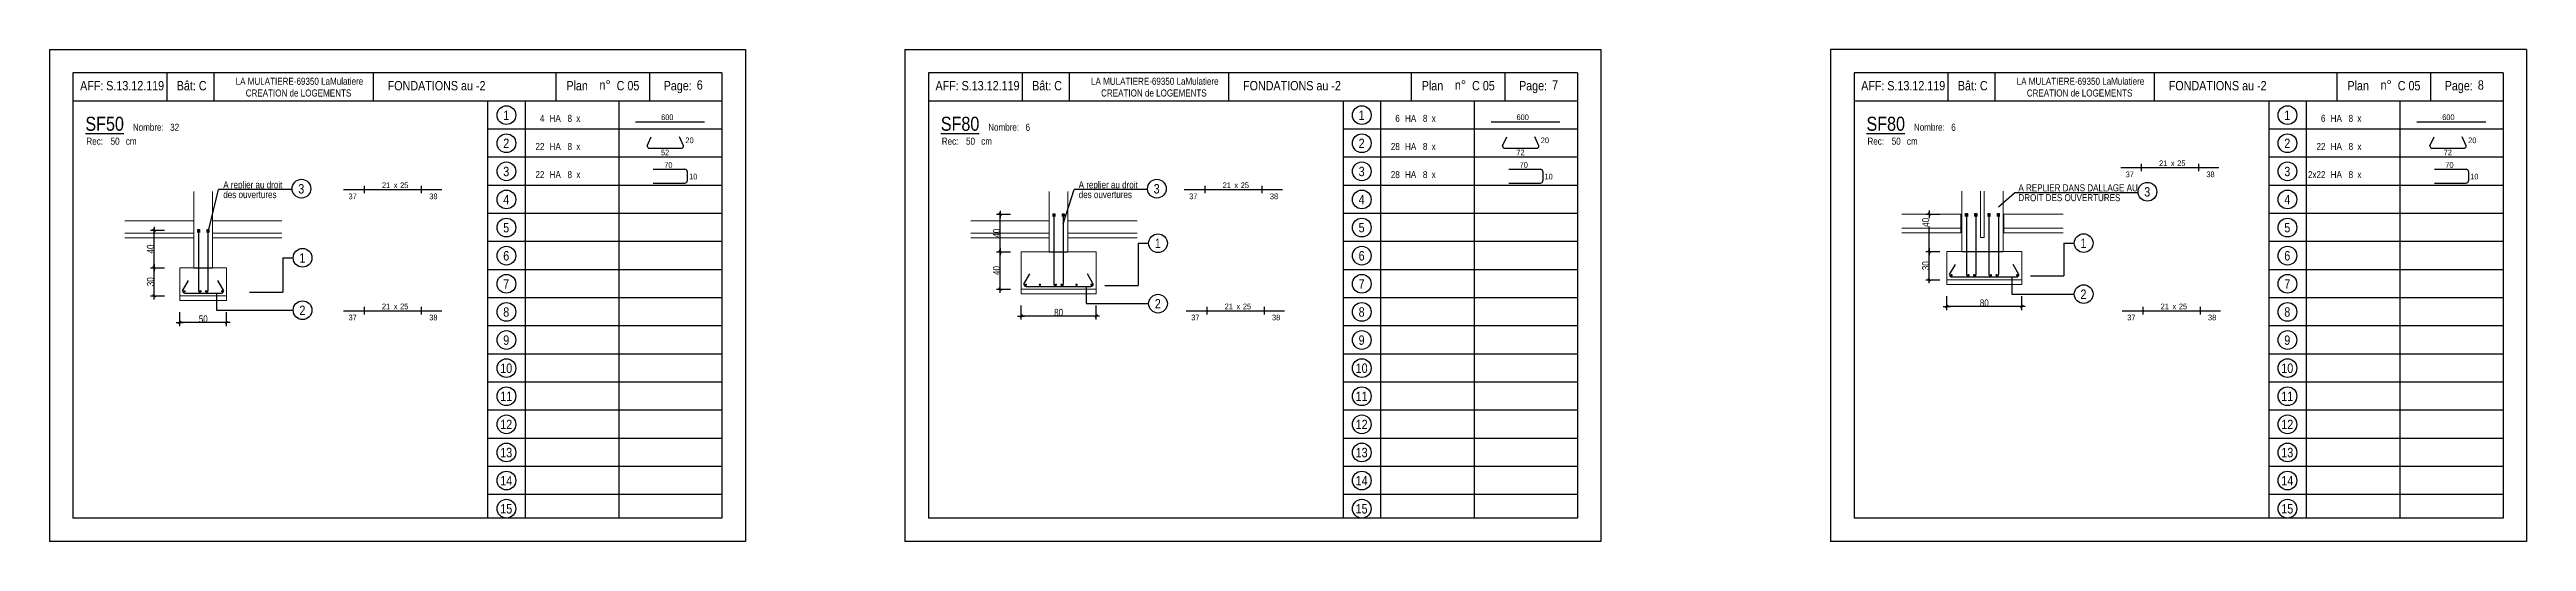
# Model space of a CAD drawing. Header units: centimetres. Extents: x 16433 to 114398, y -50094 to -12305.
# Drawn here: x 84335 to 89621, y -44350 to -43300 of the extents above; entities that cross this region are included whole.
import ezdxf
from ezdxf.enums import TextEntityAlignment as Align

# ---------------------------------------------------------------- set-up
doc = ezdxf.new("R2010")
doc.units = ezdxf.units.CM
doc.header["$LTSCALE"] = 0.5
doc.layers.get('DEFPOINTS').update_dxf_attribs({"linetype": 'CONTINUOUS'})
for name, color, linetype in [('01_cote_gen', 4, 'CONTINUOUS'), ('01_fenetres', 171, 'CONTINUOUS'), ('01_linteaux', 2, 'CONTINUOUS'), ('01_texte', 230, 'CONTINUOUS'), ('AA_COTES', 2, 'CONTINUOUS')]:
    doc.layers.add(name, color=color, linetype=linetype)
doc.layers.add('01_sem', color=42, linetype='CONTINUOUS', lineweight=15)
doc.styles.add('STYLE2', font='ARIALN.TTF')
doc.linetypes.add('ZIGZAG', pattern='A,0.00254,-5.08,[131,ltypeshp.shx,S=5.08,R=0,X=-5.08,Y=0],-10.16,[131,ltypeshp.shx,S=5.08,R=180,X=5.08,Y=0],-5.08', length=20.32254)
doc.dimstyles.new('JB25', dxfattribs={"dimscale": 0.1, "dimtxt": 150, "dimasz": 15, "dimexe": 0.1, "dimexo": 0.1, "dimgap": 0.09, "dimtad": 1, "dimdec": 1, "dimlfac": 0.5, "dimdsep": 46, "dimtxsty": 'STYLE2', "dimblk1": 'BOND_G', "dimblk2": 'BOND_D', "dimsah": 1, "dimcen": 1.5, "dimdle": 0.01, "dimse1": 1, "dimse2": 1, "dimclrd": 4, "dimclre": 2, "dimclrt": 6, "dimazin": 2, "dimtfac": 2.333333, "dimtdec": 1, "dimtix": 1, "dimtmove": 2, "dimatfit": 3, "dimldrblk": 'BOND_G', "dimfxl": 1, "dimtolj": 1, "dimtzin": 0, "dimarcsym": 0})
doc.dimstyles.new('JB50', dxfattribs={"dimscale": 0.1, "dimtxt": 150, "dimasz": 15, "dimexe": 0.1, "dimexo": 0.1, "dimgap": 0.09, "dimtad": 1, "dimdec": 1, "dimdsep": 46, "dimtxsty": 'STYLE2', "dimblk1": 'BOND_G', "dimblk2": 'BOND_D', "dimsah": 1, "dimcen": 1.5, "dimdle": 0.01, "dimse1": 1, "dimse2": 1, "dimclrd": 4, "dimclre": 2, "dimclrt": 6, "dimazin": 2, "dimtfac": 2.333333, "dimtdec": 1, "dimtix": 1, "dimtmove": 2, "dimatfit": 3, "dimldrblk": 'BOND_G', "dimfxl": 1, "dimtolj": 1, "dimtzin": 0, "dimarcsym": 0})

msp = doc.modelspace()

# ---------------------------------------------------------------- texts
at = {"layer": '01_texte', "style": 'STYLE2'}
for s, height, p in [('AFF:', 20, (84400.296, -43387.151)), ('S.13.12.119', 20, (84455.96, -43387.151)), ('Bât: C', 20, (84606.46, -43387.151)), ('LA MULATIERE-69350 LaMulatiere', 15, (84732.197, -43375.284)), ('CREATION de LOGEMENTS', 15, (84753.679, -43400.284)), ('FONDATIONS au -2', 20, (85056.618, -43387.151)), ('Plan', 20, (85437.913, -43387.151)), ('n%%D', 20, (85508.598, -43385.709)), (' C 05', 20, (85538.941, -43387.151)), ('Page:', 20, (85645.582, -43387.151)), ('6', 20, (85716.267, -43385.709)), ('AFF:', 20, (86225.796, -43387.151)), ('S.13.12.119', 20, (86281.46, -43387.151)), ('Bât: C', 20, (86431.96, -43387.151)), ('LA MULATIERE-69350 LaMulatiere', 15, (86557.697, -43375.284)), ('CREATION de LOGEMENTS', 15, (86579.179, -43400.284)), ('FONDATIONS au -2', 20, (86882.118, -43387.151)), ('Plan', 20, (87263.413, -43387.151)), ('n%%D', 20, (87334.098, -43385.709)), (' C 05', 20, (87364.441, -43387.151)), ('Page:', 20, (87471.082, -43387.151)), ('7', 20, (87541.767, -43385.709)), ('AFF:', 20, (88201.296, -43387.151)), ('S.13.12.119', 20, (88256.96, -43387.151)), ('Bât: C', 20, (88407.46, -43387.151)), ('LA MULATIERE-69350 LaMulatiere', 15, (88533.197, -43375.284)), ('CREATION de LOGEMENTS', 15, (88554.679, -43400.284)), ('FONDATIONS au -2', 20, (88857.618, -43387.151)), ('Plan', 20, (89238.913, -43387.151)), ('n%%D', 20, (89309.598, -43385.709)), (' C 05', 20, (89339.941, -43387.151)), ('Page:', 20, (89446.582, -43387.151)), ('8', 20, (89517.267, -43385.709)), ('%%USF50', 30, (84411.577, -43473.391)), ('HA', 15, (85402.291, -43454.402)), ('8', 15, (85440.459, -43454.402)), ('600', 12, (85640.237, -43450.583)), ('%%USF80', 30, (86237.077, -43473.391)), ('HA', 15, (87227.791, -43454.402)), ('8', 15, (87265.959, -43454.402)), ('600', 12, (87465.737, -43450.583)), ('%%USF80', 30, (88212.577, -43473.391)), ('HA', 15, (89203.291, -43454.402)), ('8', 15, (89241.459, -43454.402)), ('600', 12, (89441.237, -43450.583)), ('Rec:', 15, (84413.632, -43503.174)), ('cm', 15, (84497.878, -43503.174)), ('Nombre:', 15, (84512.775, -43473.391)), ('32', 15, (84592.398, -43473.391)), ('HA', 15, (85402.291, -43514.402)), ('8', 15, (85440.459, -43514.402)), ('20', 12, (85692.075, -43499.825)), ('Rec:', 15, (86239.132, -43503.174)), ('cm', 15, (86323.378, -43503.174)), ('Nombre:', 15, (86338.275, -43473.391)), ('6', 15, (86417.898, -43473.391)), ('HA', 15, (87227.791, -43514.402)), ('8', 15, (87265.959, -43514.402)), ('20', 12, (87517.575, -43499.825)), ('Rec:', 15, (88214.632, -43503.174)), ('cm', 15, (88298.878, -43503.174)), ('Nombre:', 15, (88313.775, -43473.391)), ('6', 15, (88393.398, -43473.391)), ('HA', 15, (89203.291, -43514.402)), ('8', 15, (89241.459, -43514.402)), ('20', 12, (89496.636, -43499.825)), ('52', 12, (85639.875, -43525.671)), ('70', 12, (85646.894, -43552.43)), ('72', 12, (87465.375, -43525.671)), ('70', 12, (87472.394, -43552.43)), ('x ', 12, (88862.206, -43548.769)), ('25', 12, (88875.755, -43548.769)), ('72', 12, (89444.436, -43525.671)), ('70', 12, (89447.894, -43552.43)), ('A replier au droit', 15, (84705.775, -43596.112)), ('des ouvertures', 15, (84705.775, -43617.112)), ('37', 12, (84973.155, -43619.376)), ('x ', 12, (85069.652, -43595.723)), ('25', 12, (85083.201, -43595.723)), ('38', 12, (85145.445, -43619.376)), ('HA', 15, (85402.291, -43574.402)), ('8', 15, (85440.459, -43574.402)), ('10', 12, (85700.019, -43577.136)), ('A replier au droit', 15, (86531.275, -43596.112)), ('des ouvertures', 15, (86531.275, -43617.112)), ('37', 12, (86767.155, -43619.376)), ('x ', 12, (86863.652, -43595.723)), ('25', 12, (86877.201, -43595.723)), ('38', 12, (86939.445, -43619.376)), ('HA', 15, (87227.791, -43574.402)), ('8', 15, (87265.959, -43574.402)), ('10', 12, (87525.519, -43577.136)), ('A REPLIER DANS DALLAGE AU ', 15, (88536.775, -43602.64)), ('DROIT DES OUVERTURES', 15, (88536.775, -43623.64)), ('37', 12, (88765.709, -43572.422)), ('38', 12, (88937.999, -43572.422)), ('HA', 15, (89203.291, -43574.402)), ('8', 15, (89241.459, -43574.402)), ('10', 12, (89501.019, -43577.136)), ('37', 12, (84973.155, -43877.929)), ('x ', 12, (85069.652, -43854.277)), ('25', 12, (85083.201, -43854.277)), ('38', 12, (85145.445, -43877.929)), ('37', 12, (86771.655, -43877.929)), ('x ', 12, (86868.152, -43854.277)), ('25', 12, (86881.701, -43854.277)), ('38', 12, (86943.945, -43877.929)), ('37', 12, (88769.155, -43877.929)), ('x ', 12, (88865.652, -43854.277)), ('25', 12, (88879.201, -43854.277)), ('38', 12, (88941.445, -43877.929))]:
    msp.add_text(s, height=height, dxfattribs=at).set_placement(p)
for s, p in [('1', (85309.596, -43440.226)), ('1', (87135.096, -43440.226)), ('1', (89110.596, -43440.226)), ('2', (85309.596, -43500.226)), ('2', (87135.096, -43500.226)), ('2', (89110.596, -43500.226)), ('3', (85309.596, -43560.226)), ('3', (87135.096, -43560.226)), ('3', (89110.596, -43560.226)), ('3', (84872.226, -43597.244)), ('3', (86697.726, -43597.244)), ('3', (88811.651, -43603.772)), ('4', (85309.596, -43620.226)), ('4', (87135.096, -43620.226)), ('4', (89110.596, -43620.226)), ('5', (85309.596, -43680.226)), ('1', (86700.151, -43713.746)), ('5', (87135.096, -43680.226)), ('1', (88675.651, -43713.442)), ('5', (89110.596, -43680.226)), ('1', (84874.651, -43744.746)), ('6', (85309.596, -43740.226)), ('6', (87135.096, -43740.226)), ('6', (89110.596, -43740.226)), ('7', (85309.596, -43800.226)), ('7', (87135.096, -43800.226)), ('2', (88675.651, -43822.317)), ('7', (89110.596, -43800.226)), ('2', (84874.651, -43856.621)), ('8', (85309.596, -43860.226)), ('2', (86700.151, -43842.621)), ('8', (87135.096, -43860.226)), ('8', (89110.596, -43860.226)), ('9', (85309.596, -43920.226)), ('9', (87135.096, -43920.226)), ('9', (89110.596, -43920.226)), ('10', (85309.596, -43980.226)), ('10', (87135.096, -43980.226)), ('10', (89110.596, -43980.226)), ('11', (85309.596, -44040.226)), ('11', (87135.096, -44040.226)), ('11', (89110.596, -44040.226)), ('12', (85309.596, -44100.226)), ('12', (87135.096, -44100.226)), ('12', (89110.596, -44100.226)), ('13', (85309.596, -44160.226)), ('13', (87135.096, -44160.226)), ('13', (89110.596, -44160.226)), ('14', (85309.596, -44220.226)), ('14', (87135.096, -44220.226)), ('14', (89110.596, -44220.226)), ('15', (85309.596, -44280.226)), ('15', (87135.096, -44280.226)), ('15', (89110.596, -44280.226))]:
    msp.add_text(s, height=20, dxfattribs=at).set_placement(p, align=Align.MIDDLE_CENTER)
for s, height, p in [('4', 15, (85391.089, -43454.402)), ('6', 15, (87216.589, -43454.402)), ('6', 15, (89192.089, -43454.402)), ('50', 15, (84484.522, -43503.174)), ('22', 15, (85391.089, -43514.402)), ('50', 15, (86310.022, -43503.174)), ('28', 15, (87216.589, -43514.402)), ('50', 15, (88285.522, -43503.174)), ('22', 15, (89192.089, -43514.402)), ('21', 12, (88854.464, -43548.769)), ('21', 12, (85061.91, -43595.723)), ('22', 15, (85391.089, -43574.402)), ('21', 12, (86855.91, -43595.723)), ('28', 15, (87216.589, -43574.402)), ('2x22', 15, (89192.089, -43574.402)), ('21', 12, (85061.91, -43854.277)), ('21', 12, (86860.41, -43854.277)), ('21', 12, (88857.91, -43854.277))]:
    msp.add_text(s, height=height, dxfattribs=at).set_placement(p, align=Align.RIGHT)
for p in [(85463.484, -43454.402), (87288.984, -43454.402), (89264.484, -43454.402), (85463.484, -43514.402), (87288.984, -43514.402), (89264.484, -43514.402), (85463.484, -43574.402), (87288.984, -43574.402), (89264.484, -43574.402)]:
    msp.add_text('x', height=15, dxfattribs=at).set_placement(p, align=Align.CENTER)

# ---------------------------------------------------------------- blocks, each defined once
blk = doc.blocks.new('BOND_G')
at = {"layer": 'AA_COTES', "color": 0}
for p, q in [((5, 0), (-5, 0)), ((1.8, 1.8), (-1.8, -1.8)), ((0, -5), (0, 15))]:
    blk.add_line(p, q, dxfattribs=at)
blk = doc.blocks.new('BOND_D')
at = {"layer": 'AA_COTES', "color": 0}
for p, q in [((5, 0), (-5, 0)), ((-1.8, -1.8), (1.8, 1.8)), ((0, 5), (0, -15))]:
    blk.add_line(p, q, dxfattribs=at)
blk = doc.blocks.new('*D4450')
at = {"layer": '01_cote_gen', "color": 4, "linetype": 'Continuous', "lineweight": -2, "transparency": 16777216}
blk.add_line((84558.1, -43824.2), (84558.1, -43767.2), dxfattribs=at)
at = {"layer": 'DEFPOINTS', "color": 0, "linetype": 'Continuous'}
for p in [(84558.1, -43765.7), (84632.6, -43765.7), (84617.6, -43825.7)]:
    blk.add_point(p, dxfattribs=at)
at = {"layer": '01_cote_gen', "color": 4, "linetype": 'Continuous', "lineweight": -2, "transparency": 16777216, "xscale": 1.5, "yscale": 1.5, "zscale": 1.5}
for name, p, rotation in [('BOND_D', (84558.1, -43765.7), 90), ('BOND_G', (84558.1, -43825.7), 270)]:
    blk.add_blockref(name, p, dxfattribs=dict(at, rotation=rotation))
at = {"layer": '01_cote_gen', "color": 6, "linetype": 'Continuous', "lineweight": 0, "transparency": 16777216, "insert": (84550.4, -43795.7), "char_height": 15, "attachment_point": 5, "rotation": 90, "style": 'STYLE2'}
blk.add_mtext('\\A1;30', dxfattribs=at)
blk = doc.blocks.new('*D4451')
at = {"layer": '01_cote_gen', "color": 4, "linetype": 'Continuous', "lineweight": -2, "transparency": 16777216}
blk.add_line((84711.5, -43882.9), (84614.5, -43882.9), dxfattribs=at)
at = {"layer": 'DEFPOINTS', "color": 0, "linetype": 'Continuous'}
for p in [(84613, -43814.7), (84713, -43814.7), (84613, -43882.9)]:
    blk.add_point(p, dxfattribs=at)
at = {"layer": '01_cote_gen', "color": 4, "linetype": 'Continuous', "lineweight": -2, "transparency": 16777216, "xscale": 1.5, "yscale": 1.5, "zscale": 1.5, "rotation": 180}
blk.add_blockref('BOND_D', (84613, -43882.9), dxfattribs=at)
at = {"layer": '01_cote_gen', "color": 4, "linetype": 'Continuous', "lineweight": -2, "transparency": 16777216, "xscale": 1.5, "yscale": 1.5, "zscale": 1.5}
blk.add_blockref('BOND_G', (84713, -43882.9), dxfattribs=at)
at = {"layer": '01_cote_gen', "color": 6, "linetype": 'Continuous', "lineweight": 0, "transparency": 16777216, "insert": (84663, -43875.2), "char_height": 15, "attachment_point": 5, "style": 'STYLE2'}
blk.add_mtext('\\A1;50', dxfattribs=at)
blk = doc.blocks.new('*D4452')
at = {"layer": '01_cote_gen', "color": 4, "linetype": 'Continuous', "lineweight": -2, "transparency": 16777216}
blk.add_line((84558.1, -43764.2), (84558.1, -43687.2), dxfattribs=at)
at = {"layer": 'DEFPOINTS', "color": 0, "linetype": 'Continuous'}
for p in [(84558.1, -43685.7), (84653, -43685.7), (84643, -43765.7)]:
    blk.add_point(p, dxfattribs=at)
at = {"layer": '01_cote_gen', "color": 4, "linetype": 'Continuous', "lineweight": -2, "transparency": 16777216, "xscale": 1.5, "yscale": 1.5, "zscale": 1.5}
for name, p, rotation in [('BOND_D', (84558.1, -43685.7), 90), ('BOND_G', (84558.1, -43765.7), 270)]:
    blk.add_blockref(name, p, dxfattribs=dict(at, rotation=rotation))
at = {"layer": '01_cote_gen', "color": 6, "linetype": 'Continuous', "lineweight": 0, "transparency": 16777216, "insert": (84550.4, -43725.7), "char_height": 15, "attachment_point": 5, "rotation": 90, "style": 'STYLE2'}
blk.add_mtext('\\A1;40', dxfattribs=at)
blk = doc.blocks.new('*D4456')
at = {"layer": '01_cote_gen', "color": 4, "linetype": 'Continuous', "lineweight": -2, "transparency": 16777216}
blk.add_line((86363.6, -43810.2), (86363.6, -43733.2), dxfattribs=at)
at = {"layer": 'DEFPOINTS', "color": 0, "linetype": 'Continuous'}
for p in [(86363.6, -43731.7), (86428.1, -43731.7), (86413.1, -43811.7)]:
    blk.add_point(p, dxfattribs=at)
at = {"layer": '01_cote_gen', "color": 4, "linetype": 'Continuous', "lineweight": -2, "transparency": 16777216, "xscale": 1.5, "yscale": 1.5, "zscale": 1.5}
for name, p, rotation in [('BOND_D', (86363.6, -43731.7), 90), ('BOND_G', (86363.6, -43811.7), 270)]:
    blk.add_blockref(name, p, dxfattribs=dict(at, rotation=rotation))
at = {"layer": '01_cote_gen', "color": 6, "linetype": 'Continuous', "lineweight": 0, "transparency": 16777216, "insert": (86355.9, -43771.7), "char_height": 15, "attachment_point": 5, "rotation": 90, "style": 'STYLE2'}
blk.add_mtext('\\A1;40', dxfattribs=at)
blk = doc.blocks.new('*D4457')
at = {"layer": '01_cote_gen', "color": 4, "linetype": 'Continuous', "lineweight": -2, "transparency": 16777216}
blk.add_line((86567, -43868.9), (86410, -43868.9), dxfattribs=at)
at = {"layer": 'DEFPOINTS', "color": 0, "linetype": 'Continuous'}
for p in [(86408.5, -43800.7), (86568.5, -43800.7), (86408.5, -43868.9)]:
    blk.add_point(p, dxfattribs=at)
at = {"layer": '01_cote_gen', "color": 4, "linetype": 'Continuous', "lineweight": -2, "transparency": 16777216, "xscale": 1.5, "yscale": 1.5, "zscale": 1.5, "rotation": 180}
blk.add_blockref('BOND_D', (86408.5, -43868.9), dxfattribs=at)
at = {"layer": '01_cote_gen', "color": 4, "linetype": 'Continuous', "lineweight": -2, "transparency": 16777216, "xscale": 1.5, "yscale": 1.5, "zscale": 1.5}
blk.add_blockref('BOND_G', (86568.5, -43868.9), dxfattribs=at)
at = {"layer": '01_cote_gen', "color": 6, "linetype": 'Continuous', "lineweight": 0, "transparency": 16777216, "insert": (86488.5, -43861.2), "char_height": 15, "attachment_point": 5, "style": 'STYLE2'}
blk.add_mtext('\\A1;80', dxfattribs=at)
blk = doc.blocks.new('*D4458')
at = {"layer": '01_cote_gen', "color": 4, "lineweight": -2, "ltscale": 2, "transparency": 16777216}
blk.add_line((86363.6, -43730.2), (86363.6, -43653.2), dxfattribs=at)
at = {"layer": 'DEFPOINTS', "color": 0, "ltscale": 2}
for p in [(86363.6, -43651.7), (86478.5, -43651.7), (86468.5, -43731.7)]:
    blk.add_point(p, dxfattribs=at)
at = {"layer": '01_cote_gen', "color": 4, "lineweight": -2, "ltscale": 2, "transparency": 16777216, "xscale": 1.5, "yscale": 1.5, "zscale": 1.5}
for name, p, rotation in [('BOND_D', (86363.6, -43651.7), 90), ('BOND_G', (86363.6, -43731.7), 270)]:
    blk.add_blockref(name, p, dxfattribs=dict(at, rotation=rotation))
at = {"layer": '01_cote_gen', "color": 6, "ltscale": 2, "transparency": 16777216, "insert": (86355.9, -43691.7), "char_height": 15, "attachment_point": 5, "rotation": 90, "style": 'STYLE2'}
blk.add_mtext('\\A1;40', dxfattribs=at)
blk = doc.blocks.new('*D4453')
at = {"layer": '01_cote_gen', "color": 4, "linetype": 'Continuous', "lineweight": -2, "transparency": 16777216}
blk.add_line((88346.6, -43789.9), (88346.6, -43732.9), dxfattribs=at)
at = {"layer": 'DEFPOINTS', "color": 0, "linetype": 'Continuous'}
for p in [(88346.6, -43731.4), (88371, -43731.4), (88356, -43791.4)]:
    blk.add_point(p, dxfattribs=at)
at = {"layer": '01_cote_gen', "color": 4, "linetype": 'Continuous', "lineweight": -2, "transparency": 16777216, "xscale": 1.5, "yscale": 1.5, "zscale": 1.5}
for name, p, rotation in [('BOND_D', (88346.6, -43731.4), 90), ('BOND_G', (88346.6, -43791.4), 270)]:
    blk.add_blockref(name, p, dxfattribs=dict(at, rotation=rotation))
at = {"layer": '01_cote_gen', "color": 6, "linetype": 'Continuous', "lineweight": 0, "transparency": 16777216, "insert": (88339, -43761.4), "char_height": 15, "attachment_point": 5, "rotation": 90, "style": 'STYLE2'}
blk.add_mtext('\\A1;30', dxfattribs=at)
blk = doc.blocks.new('*D4454')
at = {"layer": '01_cote_gen', "color": 4, "linetype": 'Continuous', "lineweight": -2, "transparency": 16777216}
blk.add_line((88542.5, -43848.6), (88385.5, -43848.6), dxfattribs=at)
at = {"layer": 'DEFPOINTS', "color": 0, "linetype": 'Continuous'}
for p in [(88384, -43780.4), (88544, -43780.4), (88384, -43848.6)]:
    blk.add_point(p, dxfattribs=at)
at = {"layer": '01_cote_gen', "color": 4, "linetype": 'Continuous', "lineweight": -2, "transparency": 16777216, "xscale": 1.5, "yscale": 1.5, "zscale": 1.5, "rotation": 180}
blk.add_blockref('BOND_D', (88384, -43848.6), dxfattribs=at)
at = {"layer": '01_cote_gen', "color": 4, "linetype": 'Continuous', "lineweight": -2, "transparency": 16777216, "xscale": 1.5, "yscale": 1.5, "zscale": 1.5}
blk.add_blockref('BOND_G', (88544, -43848.6), dxfattribs=at)
at = {"layer": '01_cote_gen', "color": 6, "linetype": 'Continuous', "lineweight": 0, "transparency": 16777216, "insert": (88464, -43840.9), "char_height": 15, "attachment_point": 5, "style": 'STYLE2'}
blk.add_mtext('\\A1;80', dxfattribs=at)
blk = doc.blocks.new('*D4455')
at = {"layer": '01_cote_gen', "color": 4, "linetype": 'Continuous', "lineweight": -2, "transparency": 16777216}
for p, q in [((88346.6, -43652.9), (88346.6, -43659.8)), ((88346.6, -43729.9), (88346.6, -43677.9))]:
    blk.add_line(p, q, dxfattribs=at)
at = {"layer": 'DEFPOINTS', "color": 0, "linetype": 'Continuous'}
for p in [(88346.6, -43651.4), (88426, -43651.4), (88416, -43731.4)]:
    blk.add_point(p, dxfattribs=at)
at = {"layer": '01_cote_gen', "color": 4, "linetype": 'Continuous', "lineweight": -2, "transparency": 16777216, "xscale": 1.5, "yscale": 1.5, "zscale": 1.5}
for name, p, rotation in [('BOND_D', (88346.6, -43651.4), 90), ('BOND_G', (88346.6, -43731.4), 270)]:
    blk.add_blockref(name, p, dxfattribs=dict(at, rotation=rotation))
at = {"layer": '01_cote_gen', "color": 6, "linetype": 'Continuous', "lineweight": 0, "transparency": 16777216, "insert": (88339, -43668.9), "char_height": 15, "attachment_point": 5, "rotation": 90, "style": 'STYLE2'}
blk.add_mtext('\\A1;40', dxfattribs=at)

# ---------------------------------------------------------------- dimensions: what is measured, and where the dimension line sits
at = {"layer": '01_cote_gen', "ltscale": 2}
dim = msp.add_linear_dim(base=(86363.578, -43651.701), p1=(86468.469, -43731.701), p2=(86478.469, -43651.701), angle=90, text='40', dimstyle='JB50', dxfattribs=at)
dim.commit()
dim.dimension.update_dxf_attribs({"geometry": '*D4458', "text_midpoint": (86355.911, -43691.701)})
at = {"layer": '01_cote_gen', "linetype": 'Continuous', "lineweight": 0}
dim = msp.add_linear_dim(base=(88346.646, -43651.397), p1=(88415.969, -43731.397), p2=(88425.969, -43651.397), angle=90, dimstyle='JB25', dxfattribs=at)
dim.commit()
dim.dimension.update_dxf_attribs({"geometry": '*D4455', "text_midpoint": (88339.009, -43668.879), "dimtype": 160})
for base, p1, p2, picture, middle in [((84558.078, -43685.701), (84642.969, -43765.701), (84652.969, -43685.701), '*D4452', (84550.411, -43725.701)), ((84558.078, -43765.701), (84617.587, -43825.701), (84632.587, -43765.701), '*D4450', (84550.411, -43795.701)), ((86363.578, -43731.701), (86413.087, -43811.701), (86428.087, -43731.701), '*D4456', (86355.911, -43771.701)), ((88346.646, -43731.397), (88355.969, -43791.397), (88370.969, -43731.397), '*D4453', (88338.978, -43761.397))]:
    dim = msp.add_linear_dim(base=base, p1=p1, p2=p2, angle=90, dimstyle='JB25', dxfattribs=at)
    dim.commit()
    dim.dimension.update_dxf_attribs({"geometry": picture, "text_midpoint": middle})
for base, p1, p2, picture, middle in [((84612.969, -43882.887), (84712.969, -43814.701), (84612.969, -43814.701), '*D4451', (84662.969, -43875.219)), ((86408.469, -43868.887), (86568.469, -43800.701), (86408.469, -43800.701), '*D4457', (86488.469, -43861.219)), ((88383.969, -43848.583), (88543.969, -43780.397), (88383.969, -43780.397), '*D4454', (88463.969, -43840.916))]:
    dim = msp.add_linear_dim(base=base, p1=p1, p2=p2, dimstyle='JB25', dxfattribs=at)
    dim.commit()
    dim.dimension.update_dxf_attribs({"geometry": picture, "text_midpoint": middle})

# ---------------------------------------------------------------- linework, layer by layer
at = {"layer": '01_fenetres', "ltscale": 30}
for p, q in [((84385, -43350), (84385, -44300)), ((84385, -43350), (84385, -44300)), ((84385, -43350), (84385, -44300)), ((85770, -43350), (84385, -43350)), ((84585, -43350), (84585, -43410)), ((84685.5, -43350), (84685.5, -43410)), ((85025.673, -43350), (85025.673, -43410)), ((85415.868, -43410), (85415.868, -43350)), ((85615.868, -43410), (85615.868, -43350)), ((85770, -43350), (85770, -44300)), ((86210.5, -43350), (86210.5, -44300)), ((86210.5, -43350), (86210.5, -44300)), ((86210.5, -43350), (86210.5, -44300)), ((87595.5, -43350), (86210.5, -43350)), ((86410.5, -43350), (86410.5, -43410)), ((86511, -43350), (86511, -43410)), ((86851.173, -43350), (86851.173, -43410)), ((87241.368, -43410), (87241.368, -43350)), ((87441.368, -43410), (87441.368, -43350)), ((87595.5, -43350), (87595.5, -44300)), ((88186, -43350), (88186, -44300)), ((88186, -43350), (88186, -44300)), ((88186, -43350), (88186, -44300)), ((89571, -43350), (88186, -43350)), ((88386, -43350), (88386, -43410)), ((88486.5, -43350), (88486.5, -43410)), ((88826.673, -43350), (88826.673, -43410)), ((89216.868, -43410), (89216.868, -43350)), ((89416.868, -43410), (89416.868, -43350)), ((89571, -43350), (89571, -44300)), ((85770, -43410), (84385, -43410)), ((87595.5, -43410), (86210.5, -43410)), ((89571, -43410), (88186, -43410)), ((85770, -44300), (84385, -44300)), ((87595.5, -44300), (86210.5, -44300)), ((89571, -44300), (88186, -44300))]:
    msp.add_line(p, q, dxfattribs=at)
at = {"layer": '01_linteaux', "linetype": 'Continuous'}
for p, q in [((85585.854, -43454.072), (85732.965, -43454.072)), ((85610.506, -43505.779), (85619.201, -43486.554)), ((85688.089, -43505.779), (85679.394, -43486.554)), ((87411.354, -43454.072), (87558.465, -43454.072)), ((87436.006, -43505.779), (87444.701, -43486.554)), ((87513.589, -43505.779), (87504.894, -43486.554)), ((89386.854, -43454.072), (89533.965, -43454.072)), ((89415.067, -43505.779), (89423.762, -43486.554)), ((89492.65, -43505.779), (89483.955, -43486.554)), ((85615.506, -43510.779), (85683.089, -43510.779)), ((85623.449, -43555.479), (85691.033, -43555.479)), ((87441.006, -43510.779), (87508.589, -43510.779)), ((87448.949, -43555.479), (87516.533, -43555.479)), ((89420.067, -43510.779), (89487.65, -43510.779)), ((89424.449, -43555.479), (89492.033, -43555.479)), ((85623.449, -43585.091), (85691.033, -43585.091)), ((85696.033, -43560.479), (85696.033, -43580.091)), ((87448.949, -43585.091), (87516.533, -43585.091)), ((87521.533, -43560.479), (87521.533, -43580.091)), ((89424.449, -43585.091), (89492.033, -43585.091)), ((89497.033, -43560.479), (89497.033, -43580.091)), ((86478.469, -43651.701), (86478.469, -43800.701)), ((86498.469, -43651.701), (86498.469, -43800.701)), ((88425.969, -43651.397), (88425.969, -43780.397)), ((88445.969, -43651.397), (88445.969, -43780.397)), ((88473.969, -43651.397), (88473.969, -43780.397)), ((88493.969, -43651.397), (88493.969, -43780.397)), ((84652.969, -43685.701), (84652.969, -43814.701)), ((84672.969, -43685.701), (84672.969, -43814.701)), ((88389.969, -43780.397), (88402.469, -43758.747)), ((88537.969, -43780.397), (88525.469, -43758.747)), ((84618.969, -43814.701), (84631.469, -43793.05)), ((84623.969, -43819.701), (84701.969, -43819.701)), ((84706.969, -43814.701), (84694.469, -43793.05)), ((86414.469, -43800.701), (86426.969, -43779.05)), ((86419.469, -43805.701), (86557.469, -43805.701)), ((86562.469, -43800.701), (86549.969, -43779.05)), ((88394.969, -43785.397), (88532.969, -43785.397))]:
    msp.add_line(p, q, dxfattribs=at)
for centre, start, end in [((85615.506, -43505.779), 180, 270), ((85683.089, -43505.779), 270, 0), ((85691.033, -43560.479), 0, 90), ((87441.006, -43505.779), 180, 270), ((87508.589, -43505.779), 270, 0), ((87516.533, -43560.479), 0, 90), ((89420.067, -43505.779), 180, 270), ((89487.65, -43505.779), 270, 0), ((89492.033, -43560.479), 0, 90), ((85691.033, -43580.091), 270, 0), ((87516.533, -43580.091), 270, 0), ((89492.033, -43580.091), 270, 0), ((84623.969, -43814.701), 180, 270), ((84657.969, -43814.701), 180, 270), ((84667.969, -43814.701), 270, 0), ((84701.969, -43814.701), 270, 0), ((86419.469, -43800.701), 180, 270), ((86483.469, -43800.701), 180, 270), ((86493.469, -43800.701), 270, 0), ((86557.469, -43800.701), 270, 0), ((88394.969, -43780.397), 180, 270), ((88430.969, -43780.397), 180, 270), ((88440.969, -43780.397), 270, 0), ((88478.969, -43780.397), 180, 270), ((88488.969, -43780.397), 270, 0), ((88532.969, -43780.397), 270, 0)]:
    msp.add_arc(centre, 5, start, end, dxfattribs=at)
at = {"layer": '01_sem', "lineweight": 0, "ltscale": 7}
for p, q in [((84642.969, -43602.764), (84642.969, -43765.701)), ((84682.969, -43602.764), (84682.969, -43765.701)), ((86468.469, -43602.764), (86468.469, -43731.701)), ((86508.469, -43602.764), (86508.469, -43731.701)), ((88415.969, -43602.46), (88415.969, -43731.397)), ((88455.969, -43602.46), (88455.969, -43701.397)), ((88463.969, -43602.46), (88463.969, -43701.397)), ((88503.969, -43602.46), (88503.969, -43731.397)), ((88413.969, -43651.397), (88287.771, -43651.397)), ((88413.969, -43651.397), (88413.969, -43691.397)), ((88505.969, -43651.397), (88632.166, -43651.397)), ((88505.969, -43651.397), (88505.969, -43691.397)), ((84642.969, -43665.701), (84495.428, -43665.701)), ((84642.969, -43691.701), (84495.428, -43691.701)), ((84642.969, -43701.701), (84495.428, -43701.701)), ((84682.969, -43665.701), (84830.509, -43665.701)), ((84682.969, -43691.701), (84830.509, -43691.701)), ((84682.969, -43701.701), (84830.509, -43701.701)), ((86468.469, -43665.701), (86300.928, -43665.701)), ((86468.469, -43691.701), (86300.928, -43691.701)), ((86468.469, -43701.701), (86300.928, -43701.701)), ((86508.469, -43665.701), (86656.009, -43665.701)), ((86508.469, -43691.701), (86656.009, -43691.701)), ((86508.469, -43701.701), (86656.009, -43701.701)), ((88413.969, -43681.397), (88287.771, -43681.397)), ((88413.969, -43691.397), (88287.771, -43691.397)), ((88455.969, -43701.397), (88463.969, -43701.397)), ((88505.969, -43681.397), (88632.166, -43681.397)), ((88505.969, -43691.397), (88632.166, -43691.397)), ((84612.969, -43765.701), (84612.969, -43835.701)), ((84712.969, -43765.701), (84712.969, -43835.701)), ((86408.469, -43731.701), (86408.469, -43821.701)), ((86568.469, -43731.701), (86568.469, -43821.701)), ((88383.969, -43731.397), (88383.969, -43801.397)), ((88543.969, -43731.397), (88543.969, -43801.397)), ((86408.469, -43811.701), (86568.469, -43811.701)), ((88383.969, -43791.397), (88543.969, -43791.397)), ((88383.969, -43801.397), (88543.969, -43801.397)), ((84612.969, -43825.701), (84712.969, -43825.701)), ((84612.969, -43835.701), (84712.969, -43835.701)), ((86408.469, -43821.701), (86568.469, -43821.701))]:
    msp.add_line(p, q, dxfattribs=at)
at = {"layer": '01_sem', "linetype": 'Continuous', "lineweight": 0}
for p, q in [((84612.969, -43765.701), (84642.969, -43765.701)), ((84682.969, -43765.701), (84712.969, -43765.701)), ((86408.469, -43731.701), (86468.469, -43731.701)), ((86508.469, -43731.701), (86568.469, -43731.701)), ((88383.969, -43731.397), (88415.969, -43731.397)), ((88543.969, -43731.397), (88503.969, -43731.397))]:
    msp.add_line(p, q, dxfattribs=at)
at = {"layer": '01_texte', "ltscale": 30}
for p, q in [((84335, -43300), (84335, -44350)), ((84335, -43300), (85820, -43300)), ((85820, -43300), (85820, -44350)), ((85820, -43300), (85820, -44350)), ((86160.5, -43300), (86160.5, -44350)), ((86160.5, -43300), (87645.5, -43300)), ((87645.5, -43300), (87645.5, -44350)), ((87645.5, -43300), (87645.5, -44350)), ((88136, -43300), (88136, -44350)), ((88136, -43300), (88136, -44350)), ((89621, -43300), (88136, -43300)), ((89621, -43300), (89621, -44350)), ((89621, -43300), (89621, -44350)), ((85270, -43410), (85270, -44300)), ((85350, -43410), (85350, -44300)), ((85550, -43410), (85550, -44300)), ((87095.5, -43410), (87095.5, -44300)), ((87175.5, -43410), (87175.5, -44300)), ((87375.5, -43410), (87375.5, -44300)), ((89071, -43410), (89071, -44300)), ((89151, -43410), (89151, -44300)), ((89351, -43410), (89351, -44300)), ((85770, -43470), (85270, -43470)), ((87595.5, -43470), (87095.5, -43470)), ((89571, -43470), (89071, -43470)), ((85770, -43530), (85270, -43530)), ((87595.5, -43530), (87095.5, -43530)), ((89571, -43530), (89071, -43530)), ((85770, -43590), (85270, -43590)), ((87595.5, -43590), (87095.5, -43590)), ((89571, -43590), (89071, -43590)), ((85770, -43650), (85270, -43650)), ((86476.622, -43656.617), (86476.622, -43650.352)), ((86476.622, -43650.352), (86480.36, -43650.352)), ((86480.36, -43650.352), (86480.36, -43656.617)), ((86496.622, -43656.617), (86496.622, -43650.352)), ((86496.622, -43650.352), (86500.36, -43650.352)), ((86500.36, -43650.352), (86500.36, -43656.617)), ((87595.5, -43650), (87095.5, -43650)), ((88424.122, -43656.313), (88424.122, -43650.048)), ((88424.122, -43650.048), (88427.86, -43650.048)), ((88427.86, -43650.048), (88427.86, -43656.313)), ((88444.122, -43656.313), (88444.122, -43650.048)), ((88444.122, -43650.048), (88447.86, -43650.048)), ((88447.86, -43650.048), (88447.86, -43656.313)), ((88472.122, -43656.313), (88472.122, -43650.048)), ((88472.122, -43650.048), (88475.86, -43650.048)), ((88475.86, -43650.048), (88475.86, -43656.313)), ((88492.122, -43656.313), (88492.122, -43650.048)), ((88492.122, -43650.048), (88495.86, -43650.048)), ((88495.86, -43650.048), (88495.86, -43656.313)), ((89571, -43650), (89071, -43650)), ((84651.122, -43690.617), (84651.122, -43684.352)), ((84651.122, -43684.352), (84654.86, -43684.352)), ((84654.86, -43684.352), (84654.86, -43690.617)), ((84671.122, -43690.617), (84671.122, -43684.352)), ((84671.122, -43684.352), (84674.86, -43684.352)), ((84674.86, -43684.352), (84674.86, -43690.617)), ((85770, -43710), (85270, -43710)), ((87595.5, -43710), (87095.5, -43710)), ((89571, -43710), (89071, -43710)), ((85770, -43770), (85270, -43770)), ((87595.5, -43770), (87095.5, -43770)), ((89571, -43770), (89071, -43770)), ((85770, -43830), (85270, -43830)), ((87595.5, -43830), (87095.5, -43830)), ((89571, -43830), (89071, -43830)), ((85770, -43890), (85270, -43890)), ((87595.5, -43890), (87095.5, -43890)), ((89571, -43890), (89071, -43890)), ((85770, -43950), (85270, -43950)), ((87595.5, -43950), (87095.5, -43950)), ((89571, -43950), (89071, -43950)), ((85770, -44010), (85270, -44010)), ((87595.5, -44010), (87095.5, -44010)), ((89571, -44010), (89071, -44010)), ((85770, -44070), (85270, -44070)), ((87595.5, -44070), (87095.5, -44070)), ((89571, -44070), (89071, -44070)), ((85770, -44130), (85270, -44130)), ((87595.5, -44130), (87095.5, -44130)), ((89571, -44130), (89071, -44130)), ((85770, -44190), (85270, -44190)), ((87595.5, -44190), (87095.5, -44190)), ((89571, -44190), (89071, -44190)), ((85770, -44250), (85270, -44250)), ((87595.5, -44250), (87095.5, -44250)), ((89571, -44250), (89071, -44250)), ((85820, -44350), (84335, -44350)), ((87645.5, -44350), (86160.5, -44350)), ((89621, -44350), (88136, -44350))]:
    msp.add_line(p, q, dxfattribs=at)
at = {"layer": '01_texte', "linetype": 'Continuous'}
for p, q in [((88755.082, -43552.006), (88964.717, -43552.006)), ((88798.904, -43543.872), (88798.904, -43559.816)), ((88920.895, -43543.872), (88920.895, -43559.816)), ((84674.86, -43684.352), (84695.803, -43599.018)), ((84852.73, -43599.018), (84695.803, -43599.018)), ((84962.528, -43598.959), (85172.162, -43598.959)), ((85006.35, -43590.826), (85006.35, -43606.769)), ((85128.341, -43590.826), (85128.341, -43606.769)), ((86498.469, -43672.079), (86521.303, -43599.018)), ((86678.23, -43599.018), (86521.303, -43599.018)), ((86756.528, -43598.959), (86966.162, -43598.959)), ((86800.35, -43590.826), (86800.35, -43606.769)), ((86922.341, -43590.826), (86922.341, -43606.769)), ((88493.969, -43635.6), (88528.478, -43605.546)), ((88792.155, -43605.546), (88528.478, -43605.546)), ((86658.26, -43713.52), (86680.554, -43713.52)), ((86658.26, -43713.52), (86658.26, -43803.607)), ((88633.76, -43713.216), (88656.054, -43713.216)), ((88633.76, -43713.216), (88633.76, -43783.304)), ((84832.76, -43744.52), (84855.054, -43744.52)), ((84832.76, -43744.52), (84832.76, -43817.607)), ((84691.56, -43819.701), (84691.56, -43856.395)), ((84761.531, -43817.607), (84832.76, -43817.607)), ((86547.06, -43805.701), (86547.06, -43842.395)), ((86587.031, -43803.607), (86658.26, -43803.607)), ((88522.56, -43785.397), (88522.56, -43822.091)), ((88562.531, -43783.304), (88633.76, -43783.304)), ((84691.56, -43856.395), (84855.054, -43856.395)), ((84962.528, -43857.513), (85172.162, -43857.513)), ((85006.35, -43849.379), (85006.35, -43865.323)), ((85128.341, -43849.379), (85128.341, -43865.323)), ((86547.06, -43842.395), (86680.554, -43842.395)), ((86761.028, -43857.513), (86970.662, -43857.513)), ((86804.85, -43849.379), (86804.85, -43865.323)), ((86926.841, -43849.379), (86926.841, -43865.323)), ((88522.56, -43822.091), (88656.054, -43822.091)), ((88758.528, -43857.513), (88968.162, -43857.513)), ((88802.35, -43849.379), (88802.35, -43865.323)), ((88924.341, -43849.379), (88924.341, -43865.323))]:
    msp.add_line(p, q, dxfattribs=at)
at = {"layer": '01_texte', "linetype": 'ZIGZAG', "ltscale": 0.5}
for p, q in [((84642.969, -43765.701), (84682.969, -43765.701)), ((86468.469, -43731.701), (86508.469, -43731.701)), ((88415.969, -43731.397), (88503.969, -43731.397))]:
    msp.add_line(p, q, dxfattribs=at)
at = {"layer": '01_texte', "const_width": 2.5, "flags": 128}
for points in [[(84621.898, -43816.078, 1), (84624.398, -43816.078, 1)], [(84655.898, -43816.078, 1), (84658.398, -43816.078, 1)], [(84667.898, -43816.078, 1), (84670.398, -43816.078, 1)], [(84701.898, -43816.078, 1), (84704.398, -43816.078, 1)], [(86417.398, -43802.078, 1), (86419.898, -43802.078, 1)], [(86447.398, -43802.078, 1), (86449.898, -43802.078, 1)], [(86481.398, -43802.078, 1), (86483.898, -43802.078, 1)], [(86493.398, -43802.078, 1), (86495.898, -43802.078, 1)], [(86525.398, -43802.078, 1), (86527.898, -43802.078, 1)], [(86557.398, -43802.078, 1), (86559.898, -43802.078, 1)], [(88392.898, -43781.774, 1), (88395.398, -43781.774, 1)], [(88428.898, -43781.774, 1), (88431.398, -43781.774, 1)], [(88440.898, -43781.774, 1), (88443.398, -43781.774, 1)], [(88476.898, -43781.774, 1), (88479.398, -43781.774, 1)], [(88488.898, -43781.774, 1), (88491.398, -43781.774, 1)], [(88532.898, -43781.774, 1), (88535.398, -43781.774, 1)]]:
    msp.add_lwpolyline(points, format="xyb", close=True, dxfattribs=at)
at = {"layer": '01_texte'}
for centre in [(85310, -43440), (87135.5, -43440), (89111, -43440), (85310, -43500), (87135.5, -43500), (89111, -43500), (85310, -43560), (87135.5, -43560), (89111, -43560), (84872.63, -43597.018), (85310, -43620), (86698.13, -43597.018), (87135.5, -43620), (88812.054, -43603.546), (89111, -43620), (85310, -43680), (87135.5, -43680), (89111, -43680), (86700.554, -43713.52), (88676.054, -43713.216), (84875.054, -43744.52), (85310, -43740), (87135.5, -43740), (89111, -43740), (85310, -43800), (87135.5, -43800), (88676.054, -43822.091), (89111, -43800), (84875.054, -43856.395), (85310, -43860), (86700.554, -43842.395), (87135.5, -43860), (89111, -43860), (85310, -43920), (87135.5, -43920), (89111, -43920), (85310, -43980), (87135.5, -43980), (89111, -43980), (85310, -44040), (87135.5, -44040), (89111, -44040), (85310, -44100), (87135.5, -44100), (89111, -44100), (85310, -44160), (87135.5, -44160), (89111, -44160), (85310, -44220), (87135.5, -44220), (89111, -44220), (85310, -44280), (87135.5, -44280), (89111, -44280)]:
    msp.add_circle(centre, 20, dxfattribs=at)

msp.set_redraw_order([(e.dxf.handle, doc.entitydb.next_handle()) for e in msp.query("TEXT MTEXT ATTDEF DIMENSION ARC_DIMENSION")])  # texts and dimensions are drawn at this point

doc.saveas('drawing.dxf')
